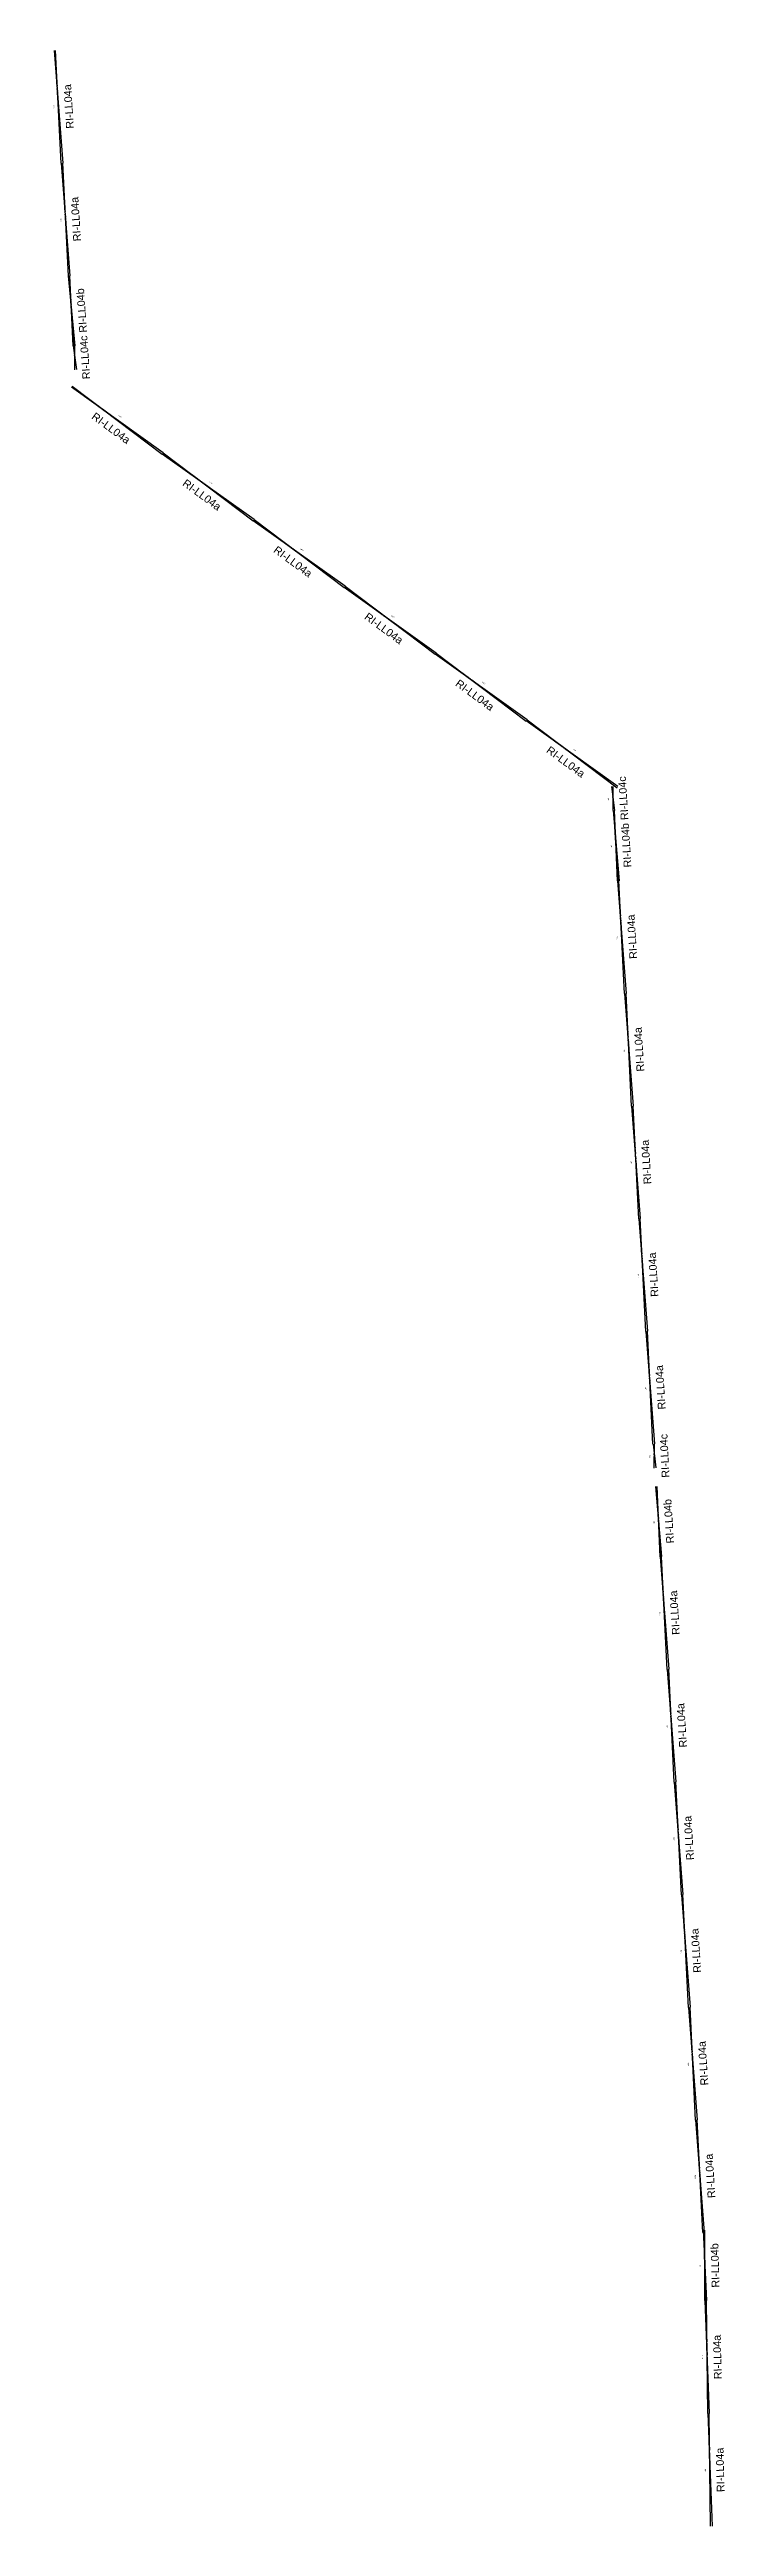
# Model space of a CAD drawing. Header units: inches. Extents: x 27 to 363383, y -327378 to 51984.
# Drawn here: x 333903 to 342655, y -261325 to -229288 of the extents above; entities that cross this region are included whole.
import ezdxf
from ezdxf.enums import TextEntityAlignment as Align

# ---------------------------------------------------------------- set-up
doc = ezdxf.new("R2010")
doc.units = ezdxf.units.IN
doc.header["$MEASUREMENT"] = 0
doc.layers.add('I—平顶—灯具', color=62, linetype='Continuous')
doc.layers.add('LPA_LIGTFIXR_REF-', color=62, linetype='Continuous', plot=False)
doc.styles.add('ARIAL', font='arial.ttf')
doc.styles.get("Standard").update_dxf_attribs({"font": 'arial.ttf'})
doc.dimstyles.new('標準', dxfattribs={"dimtxt": 2.5, "dimasz": 0.8, "dimexe": 0, "dimexo": 0, "dimgap": 1, "dimtad": 1, "dimdec": 0, "dimzin": 0, "dimdsep": 46, "dimtxsty": 'Standard', "dimblk": 'DOT', "dimcen": 1, "dimaunit": 1, "dimadec": 3, "dimazin": 0, "dimtfac": 1, "dimtdec": 0, "dimtmove": 2, "dimatfit": 3, "dimfxl": 1, "dimtolj": 1, "dimtzin": 0, "dimarcsym": 0})

# ---------------------------------------------------------------- blocks, each defined once
blk = doc.blocks.new('*D14')
at = {"layer": 'Defpoints', "color": 0, "transparency": 16777216}
for p in [(-726, 0), (734, 41), (734, 0)]:
    blk.add_point(p, dxfattribs=at)
at = {"layer": 'LPA_LIGTFIXR_REF-', "color": 0, "transparency": 16777216, "insert": (0, 60), "char_height": 15, "attachment_point": 5}
blk.add_mtext('\\A1;1460', dxfattribs=at)
blk = doc.blocks.new('_Dot')
at = {"color": 0, "linetype": 'ByBlock', "lineweight": -2}
blk.add_line((-0.5, 0), (-1, 0), dxfattribs=at)
at = {"color": 0, "linetype": 'ByBlock', "const_width": 0.5}
blk.add_lwpolyline([(-0.25, 0, 1), (0.25, 0, 1)], format="xyb", close=True, dxfattribs=at)
blk = doc.blocks.new('*D16')
at = {"layer": 'Defpoints', "color": 0, "transparency": 16777216}
for p in [(-451, 0), (459, 41), (459, 0)]:
    blk.add_point(p, dxfattribs=at)
at = {"layer": 'LPA_LIGTFIXR_REF-', "color": 0, "transparency": 16777216, "insert": (0, 60), "char_height": 15, "attachment_point": 5}
blk.add_mtext('\\A1;910', dxfattribs=at)
blk = doc.blocks.new('*D17')
at = {"layer": 'Defpoints', "color": 0, "transparency": 16777216}
for p in [(-151, 0), (159, 41), (159, 0)]:
    blk.add_point(p, dxfattribs=at)
at = {"layer": 'LPA_LIGTFIXR_REF-', "color": 0, "transparency": 16777216, "insert": (0, 60), "char_height": 15, "attachment_point": 5}
blk.add_mtext('\\A1;310', dxfattribs=at)
blk = doc.blocks.new('*U9')
for p, q in [((-726, 10), (734, -10)), ((734, 10), (-726, -10))]:
    blk.add_line(p, q)
at = {"const_width": 1}
blk.add_lwpolyline([(-726, 10), (734, 10), (734, -10), (-726, -10)], close=True, dxfattribs=at)
at = {"style": 'ARIAL'}
blk.add_text('RI-LL04a', height=100, dxfattribs=at).set_placement((0, -132.3), align=Align.MIDDLE_CENTER)
at = {"layer": 'LPA_LIGTFIXR_REF-', "style": 'ARIAL'}
blk.add_text('RI-LL04a', height=100, dxfattribs=at).set_placement((0, -132.3), align=Align.MIDDLE_CENTER)
at = {"layer": 'LPA_LIGTFIXR_REF-'}
dim = blk.add_linear_dim(base=(734, 41.3), p1=(-726, 0), p2=(734, 0), dimstyle='標準', override={"dimtxt": 15, "dimgap": 5, "dimse1": 1, "dimse2": 1, "dimsd1": 1, "dimsd2": 1}, dxfattribs=at)
dim.commit()
dim.dimension.update_dxf_attribs({"geometry": '*D14', "text_midpoint": (0, 59.5), "dimtype": 128})
blk = doc.blocks.new('*U11')
for p, q in [((-451, 10), (459, -10)), ((459, 10), (-451, -10)), ((-451, 0), (459, 0))]:
    blk.add_line(p, q)
at = {"const_width": 1}
blk.add_lwpolyline([(-451, 10), (459, 10), (459, -10), (-451, -10)], close=True, dxfattribs=at)
at = {"style": 'ARIAL'}
blk.add_text('RI-LL04b', height=100, dxfattribs=at).set_placement((0, -132.3), align=Align.MIDDLE_CENTER)
at = {"layer": 'LPA_LIGTFIXR_REF-', "style": 'ARIAL'}
blk.add_text('RI-LL04b', height=100, dxfattribs=at).set_placement((0, -132.3), align=Align.MIDDLE_CENTER)
at = {"layer": 'LPA_LIGTFIXR_REF-'}
dim = blk.add_linear_dim(base=(459, 41.3), p1=(-451, 0), p2=(459, 0), dimstyle='標準', override={"dimtxt": 15, "dimgap": 5, "dimse1": 1, "dimse2": 1, "dimsd1": 1, "dimsd2": 1}, dxfattribs=at)
dim.commit()
dim.dimension.update_dxf_attribs({"geometry": '*D16', "text_midpoint": (0, 59.5), "dimtype": 128})
blk = doc.blocks.new('*U13')
for p, q in [((-151, 10), (159, -10)), ((159, 10), (-151, -10))]:
    blk.add_line(p, q)
at = {"const_width": 1}
blk.add_lwpolyline([(-151, 10), (159, 10), (159, -10), (-151, -10)], close=True, dxfattribs=at)
at = {"style": 'ARIAL'}
blk.add_text('RI-LL04c', height=100, dxfattribs=at).set_placement((0, -132.3), align=Align.MIDDLE_CENTER)
at = {"layer": 'LPA_LIGTFIXR_REF-', "style": 'ARIAL'}
blk.add_text('RI-LL04c', height=100, dxfattribs=at).set_placement((0, -132.3), align=Align.MIDDLE_CENTER)
at = {"layer": 'LPA_LIGTFIXR_REF-'}
dim = blk.add_linear_dim(base=(159, 41.3), p1=(-151, 0), p2=(159, 0), dimstyle='標準', override={"dimtxt": 15, "dimgap": 5, "dimse1": 1, "dimse2": 1, "dimsd1": 1, "dimsd2": 1}, dxfattribs=at)
dim.commit()
dim.dimension.update_dxf_attribs({"geometry": '*D17', "text_midpoint": (0, 59.5), "dimtype": 128})

msp = doc.modelspace()

# ---------------------------------------------------------------- block references
at = {"layer": 'I—平顶—灯具'}
for name, p, rotation in [('*U9', (334019, -230033, 3), 93.62537425471714), ('*U9', (334112, -231490, 3), 93.62537425471714), ('*U9', (334778, -234078, 0), 323.7574715943874), ('*U9', (335955, -234941, 0), 323.7574715943874), ('*U9', (337133, -235805, 0), 323.7574715943874), ('*U9', (338310, -236668, 0), 323.7574715943874), ('*U9', (339488, -237531, 0), 323.7574715943874), ('*U9', (340665, -238394, 0), 323.7574715943874), ('*U13', (341199, -238980), 93.61056768467398), ('*U11', (341238, -239589), 93.61056768968629), ('*U9', (341312, -240772), 93.61056768968629), ('*U9', (341404, -242229), 93.61056768968629), ('*U9', (341496, -243686), 93.61056768968629), ('*U9', (341588, -245143), 93.61056768968629), ('*U9', (341680, -246600), 93.61056768968629), ('*U13', (341734, -247484), 92.82574308605041), ('*U11', (341789, -248332), 93.62537425473472), ('*U9', (341864, -249515), 93.61056768968629), ('*U9', (341956, -250972), 93.61056768968629), ('*U9', (342048, -252429), 93.61056768968629), ('*U9', (342140, -253886), 93.61056768968629), ('*U9', (342232, -255343), 93.61056768968629), ('*U9', (342324, -256800), 93.61056768968629), ('*U11', (342387, -257953), 91.42142358374747), ('*U9', (342417, -259138), 91.42142358374522), ('*U9', (342453, -260597), 91.42142358374522)]:
    msp.add_blockref(name, p, dxfattribs=dict(at, rotation=rotation))
at = {"layer": 'I—平顶—灯具', "extrusion": (-0.131049, -0.073706, 0.988632)}
for name, p, rotation in [('*U11', (366621, 175202, -26671), 154.3540697219555), ('*U13', (367171, 174938, -26671), 154.3540697219556)]:
    msp.add_blockref(name, p, dxfattribs=dict(at, rotation=rotation))

doc.saveas('drawing.dxf')
